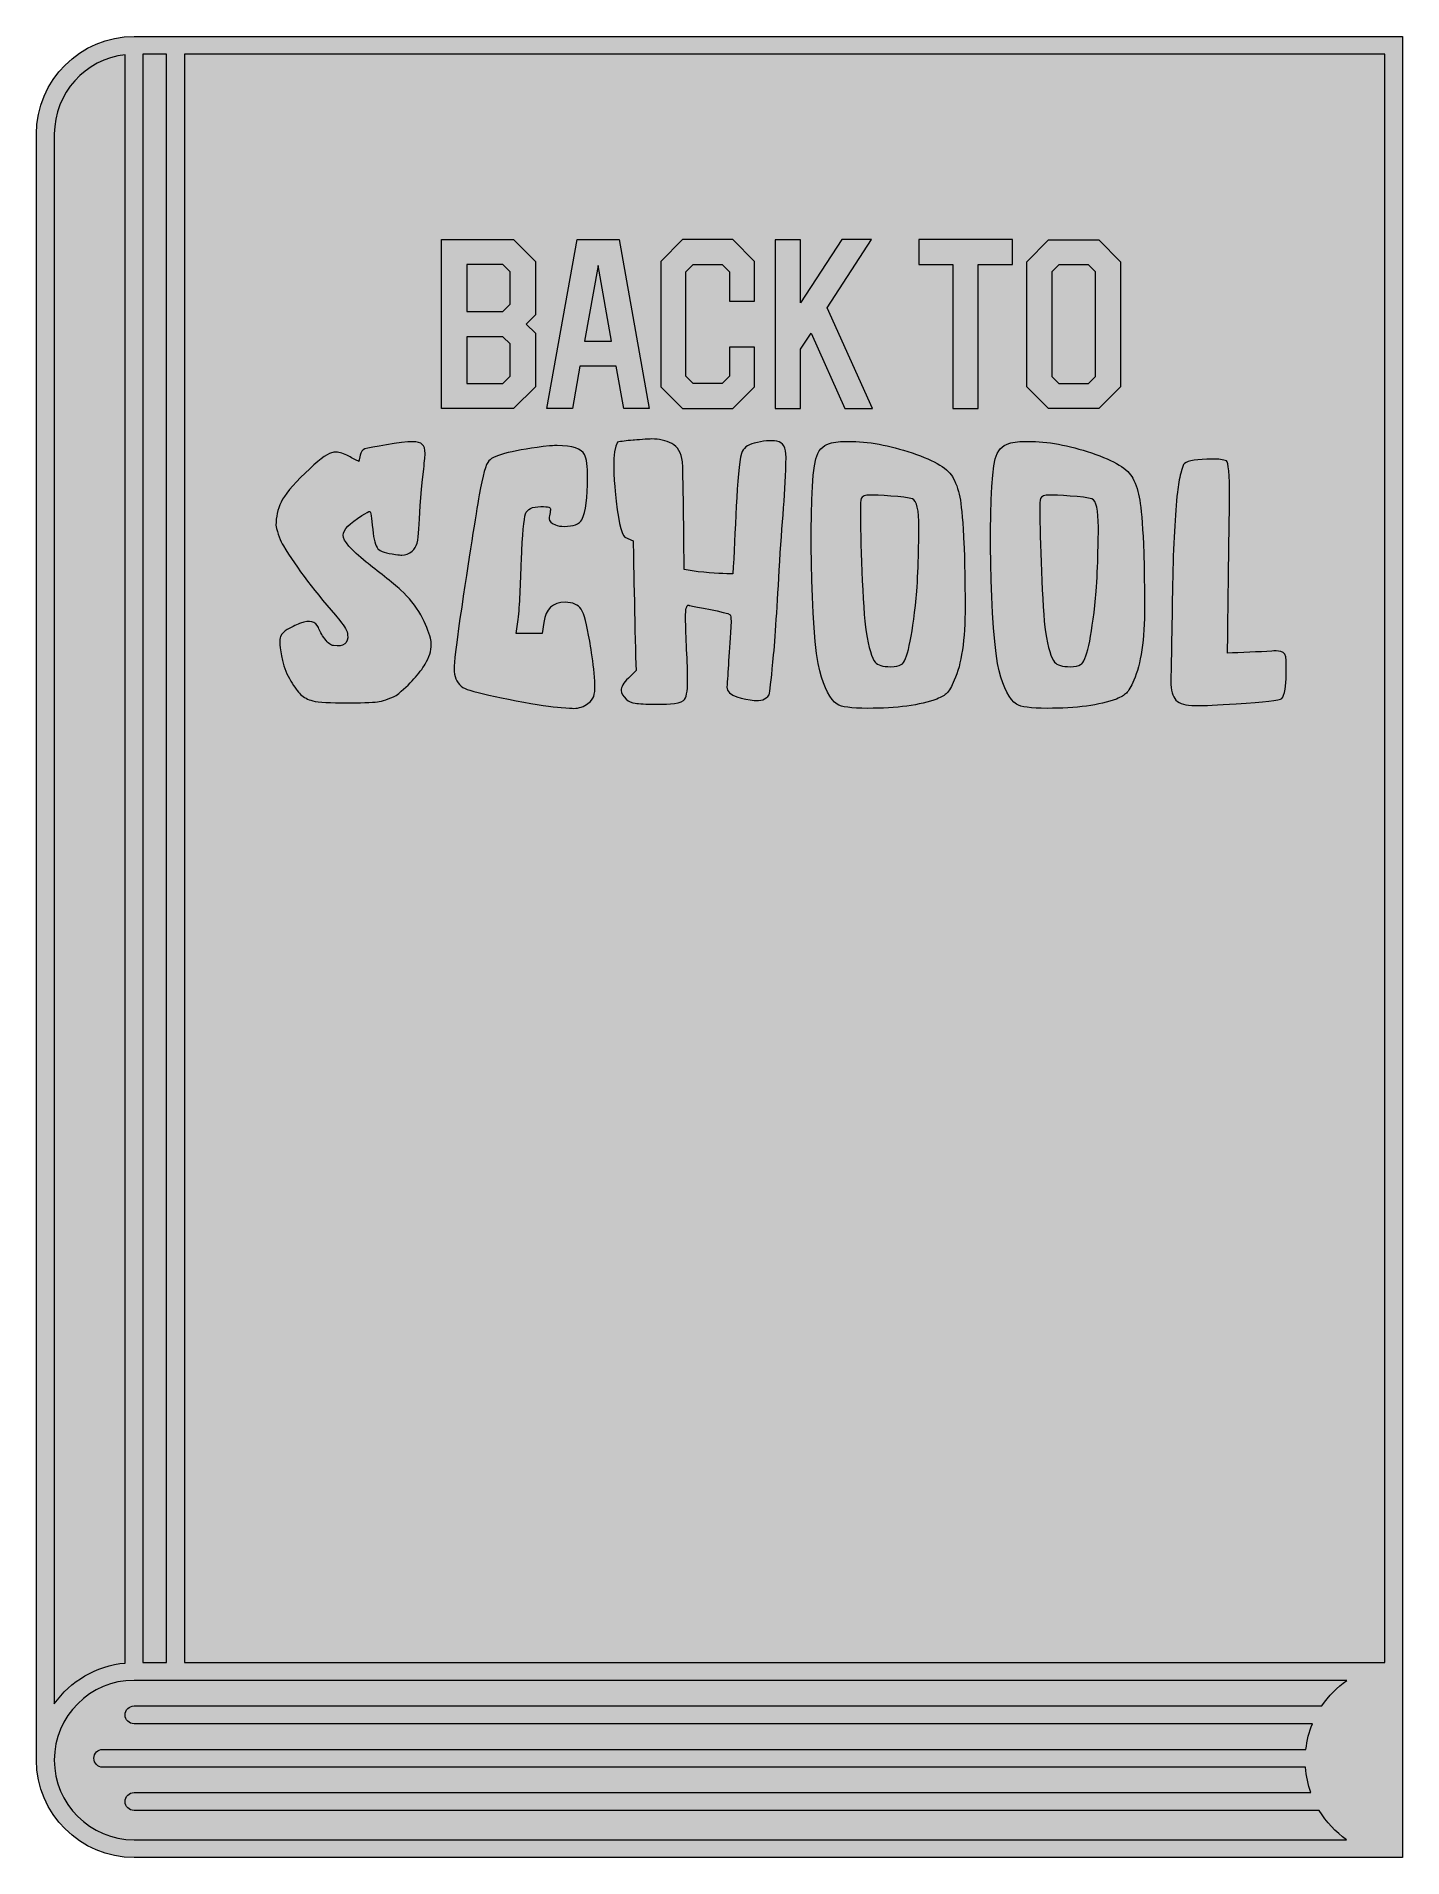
# Model space of a CAD drawing. Header units: inches. Extents: x 1.03 to 2.94, y -3.18 to -0.63.
import ezdxf

# ---------------------------------------------------------------- set-up
doc = ezdxf.new("R2010")
doc.units = ezdxf.units.IN
doc.header["$MEASUREMENT"] = 0
doc.layers.add('Book', color=7, linetype='Continuous', lineweight=0)

msp = doc.modelspace()

# ---------------------------------------------------------------- hatches: boundary and pattern name
at = {"layer": 'Book', "true_color": 0xf8e0c5, "transparency": 33554687}
h = msp.add_hatch(color=254, dxfattribs=at)
h.dxf.hatch_style = 2
edge = h.paths.add_edge_path()
edge.add_spline(control_points=[(1.166, -0.6337), (1.0907, -0.6337), (1.0294, -0.695), (1.0294, -0.7703), (1.0294, -0.7703), (1.0294, -3.0473), (1.0294, -3.0473), (1.0294, -3.1226), (1.0907, -3.1839), (1.166, -3.1839), (1.166, -3.1839), (2.9416, -3.1839), (2.9416, -3.1839), (2.9416, -3.1839), (2.9416, -0.6337), (2.9416, -0.6337), (2.9416, -0.6337), (1.166, -0.6337), (1.166, -0.6337)], knot_values=[0, 0, 0, 0, 1, 1, 1, 2, 2, 2, 3, 3, 3, 4, 4, 4, 5, 5, 5, 6, 6, 6, 6], degree=3, periodic=0)
at = {"layer": 'Book', "true_color": 0x333333, "transparency": 33554687}
h = msp.add_hatch(color=250, dxfattribs=at)
h.dxf.hatch_style = 2
edge = h.paths.add_edge_path()
edge.add_spline(control_points=[(1.6926, -1.0088), (1.6926, -1.0088), (1.6824, -1.019), (1.6824, -1.019), (1.6824, -1.019), (1.6316, -1.019), (1.6316, -1.019), (1.6316, -1.019), (1.6316, -0.9532), (1.6316, -0.9532), (1.6316, -0.9532), (1.6824, -0.9532), (1.6824, -0.9532), (1.6824, -0.9532), (1.6926, -0.9634), (1.6926, -0.9634), (1.6926, -0.9634), (1.6926, -1.0088), (1.6926, -1.0088)], knot_values=[0, 0, 0, 0, 1, 1, 1, 2, 2, 2, 3, 3, 3, 4, 4, 4, 5, 5, 5, 6, 6, 6, 6], degree=3, periodic=0)
edge = h.paths.add_edge_path()
edge.add_spline(control_points=[(1.6926, -1.1095), (1.6926, -1.1095), (1.6824, -1.1197), (1.6824, -1.1197), (1.6824, -1.1197), (1.6316, -1.1197), (1.6316, -1.1197), (1.6316, -1.1197), (1.6316, -1.0542), (1.6316, -1.0542), (1.6316, -1.0542), (1.6824, -1.0542), (1.6824, -1.0542), (1.6824, -1.0542), (1.6926, -1.0641), (1.6926, -1.0641), (1.6926, -1.0641), (1.6926, -1.1095), (1.6926, -1.1095)], knot_values=[0, 0, 0, 0, 1, 1, 1, 2, 2, 2, 3, 3, 3, 4, 4, 4, 5, 5, 5, 6, 6, 6, 6], degree=3, periodic=0)
edge = h.paths.add_edge_path()
edge.add_spline(control_points=[(1.7278, -1.1242), (1.7278, -1.1242), (1.7278, -1.0494), (1.7278, -1.0494), (1.7278, -1.0494), (1.7147, -1.0366), (1.7147, -1.0366), (1.7147, -1.0366), (1.7278, -1.0235), (1.7278, -1.0235), (1.7278, -1.0235), (1.7278, -0.9487), (1.7278, -0.9487), (1.7278, -0.9487), (1.6971, -0.9182), (1.6971, -0.9182), (1.6971, -0.9182), (1.5964, -0.9182), (1.5964, -0.9182), (1.5964, -0.9182), (1.5964, -1.1549), (1.5964, -1.1549), (1.5964, -1.1549), (1.6971, -1.1549), (1.6971, -1.1549), (1.6971, -1.1549), (1.7278, -1.1242), (1.7278, -1.1242)], knot_values=[0, 0, 0, 0, 1, 1, 1, 2, 2, 2, 3, 3, 3, 4, 4, 4, 5, 5, 5, 6, 6, 6, 7, 7, 7, 8, 8, 8, 9, 9, 9, 9], degree=3, periodic=0)
edge = h.paths.add_edge_path()
edge.add_spline(control_points=[(2.3123, -0.9532), (2.3123, -0.9532), (2.2644, -0.9532), (2.2644, -0.9532), (2.2644, -0.9532), (2.2644, -0.9181), (2.2644, -0.9181), (2.2644, -0.9181), (2.3957, -0.9181), (2.3957, -0.9181), (2.3957, -0.9181), (2.3957, -0.9532), (2.3957, -0.9532), (2.3957, -0.9532), (2.3475, -0.9532), (2.3475, -0.9532), (2.3475, -0.9532), (2.3475, -1.1549), (2.3475, -1.1549), (2.3475, -1.1549), (2.3123, -1.1549), (2.3123, -1.1549), (2.3123, -1.1549), (2.3123, -0.9532), (2.3123, -0.9532)], knot_values=[0, 0, 0, 0, 1, 1, 1, 2, 2, 2, 3, 3, 3, 4, 4, 4, 5, 5, 5, 6, 6, 6, 7, 7, 7, 8, 8, 8, 8], degree=3, periodic=0)
edge = h.paths.add_edge_path()
edge.add_spline(control_points=[(2.4507, -0.9634), (2.4507, -0.9634), (2.4606, -0.9535), (2.4606, -0.9535), (2.4606, -0.9535), (2.5018, -0.9535), (2.5018, -0.9535), (2.5018, -0.9535), (2.5117, -0.9634), (2.5117, -0.9634), (2.5117, -0.9634), (2.5117, -1.1098), (2.5117, -1.1098), (2.5117, -1.1098), (2.5018, -1.1197), (2.5018, -1.1197), (2.5018, -1.1197), (2.4606, -1.1197), (2.4606, -1.1197), (2.4606, -1.1197), (2.4507, -1.1098), (2.4507, -1.1098), (2.4507, -1.1098), (2.4507, -0.9634), (2.4507, -0.9634)], knot_values=[0, 0, 0, 0, 1, 1, 1, 2, 2, 2, 3, 3, 3, 4, 4, 4, 5, 5, 5, 6, 6, 6, 7, 7, 7, 8, 8, 8, 8], degree=3, periodic=0)
edge = h.paths.add_edge_path()
edge.add_spline(control_points=[(2.5162, -1.1549), (2.5162, -1.1549), (2.5469, -1.1242), (2.5469, -1.1242), (2.5469, -1.1242), (2.5469, -0.9491), (2.5469, -0.9491), (2.5469, -0.9491), (2.5162, -0.9184), (2.5162, -0.9184), (2.5162, -0.9184), (2.4462, -0.9184), (2.4462, -0.9184), (2.4462, -0.9184), (2.4155, -0.9491), (2.4155, -0.9491), (2.4155, -0.9491), (2.4155, -1.1242), (2.4155, -1.1242), (2.4155, -1.1242), (2.4462, -1.1549), (2.4462, -1.1549), (2.4462, -1.1549), (2.5162, -1.1549), (2.5162, -1.1549)], knot_values=[0, 0, 0, 0, 1, 1, 1, 2, 2, 2, 3, 3, 3, 4, 4, 4, 5, 5, 5, 6, 6, 6, 7, 7, 7, 8, 8, 8, 8], degree=3, periodic=0)
edge = h.paths.add_edge_path()
edge.add_spline(control_points=[(2.1836, -1.2808), (2.1849, -1.2775), (2.1892, -1.2759), (2.1967, -1.2759), (2.2032, -1.2759), (2.2471, -1.278), (2.2554, -1.2813), (2.2616, -1.2835), (2.2646, -1.2968), (2.2646, -1.3211), (2.2646, -1.3398), (2.2633, -1.3979), (2.2607, -1.4202), (2.2549, -1.4775), (2.248, -1.5086), (2.2399, -1.5134), (2.2366, -1.5154), (2.2318, -1.5163), (2.2253, -1.5163), (2.214, -1.5163), (2.2067, -1.5142), (2.2035, -1.51), (2.1986, -1.5045), (2.1943, -1.4903), (2.1906, -1.4673), (2.1858, -1.4376), (2.1826, -1.3279), (2.1826, -1.2997), (2.1826, -1.289), (2.1829, -1.2827), (2.1836, -1.2808)], knot_values=[0, 0, 0, 0, 1, 1, 1, 2, 2, 2, 3, 3, 3, 4, 4, 4, 5, 5, 5, 6, 6, 6, 7, 7, 7, 8, 8, 8, 9, 9, 9, 10, 10, 10, 10], degree=3, periodic=0)
edge = h.paths.add_edge_path()
edge.add_spline(control_points=[(2.1394, -1.2036), (2.1297, -1.2065), (2.1233, -1.2138), (2.1202, -1.2254), (2.1094, -1.2664), (2.1129, -1.4755), (2.1258, -1.5222), (2.1323, -1.5464), (2.1404, -1.562), (2.1501, -1.5688), (2.1559, -1.5726), (2.1701, -1.5746), (2.1928, -1.5746), (2.2339, -1.5746), (2.2662, -1.5702), (2.2899, -1.5615), (2.2963, -1.5589), (2.301, -1.5561), (2.3039, -1.5532), (2.3069, -1.5503), (2.3103, -1.5443), (2.3141, -1.5353), (2.3242, -1.5129), (2.3292, -1.4785), (2.3292, -1.4319), (2.3292, -1.4173), (2.3287, -1.3633), (2.3277, -1.3449), (2.3261, -1.3148), (2.3244, -1.2941), (2.3226, -1.283), (2.3209, -1.2718), (2.3175, -1.2615), (2.3127, -1.2521), (2.3065, -1.2395), (2.2874, -1.2278), (2.2552, -1.217), (2.223, -1.2061), (2.1933, -1.2007), (2.1661, -1.2007), (2.1554, -1.2007), (2.1465, -1.2017), (2.1394, -1.2036)], knot_values=[0, 0, 0, 0, 1, 1, 1, 2, 2, 2, 3, 3, 3, 4, 4, 4, 5, 5, 5, 6, 6, 6, 7, 7, 7, 8, 8, 8, 9, 9, 9, 10, 10, 10, 11, 11, 11, 12, 12, 12, 13, 13, 13, 14, 14, 14, 14], degree=3, periodic=0)
edge = h.paths.add_edge_path()
edge.add_spline(control_points=[(1.8645, -1.1991), (1.8687, -1.1988), (1.8863, -1.1974), (1.8905, -1.1974), (1.9008, -1.1974), (1.9102, -1.1995), (1.9186, -1.2038), (1.927, -1.2082), (1.932, -1.2166), (1.9337, -1.2293), (1.9349, -1.2713), (1.9354, -1.2965), (1.9359, -1.3802), (1.9359, -1.3802), (1.9555, -1.3833), (1.9555, -1.3833), (1.978, -1.3853), (1.9942, -1.3863), (2.0042, -1.3863), (2.0076, -1.3354), (2.0096, -1.2401), (2.0162, -1.2178), (2.0184, -1.2103), (2.0244, -1.2055), (2.0341, -1.2032), (2.0464, -1.2001), (2.0569, -1.1992), (2.0657, -1.2004), (2.0744, -1.2017), (2.0787, -1.2093), (2.0786, -1.2233), (2.0783, -1.269), (2.0729, -1.3137), (2.0691, -1.3809), (2.0658, -1.4409), (2.0628, -1.484), (2.0603, -1.5101), (2.0577, -1.5362), (2.056, -1.5513), (2.055, -1.5555), (2.0502, -1.5628), (2.0426, -1.5645), (2.0341, -1.5634), (2.0209, -1.5618), (1.9946, -1.5579), (1.9958, -1.5447), (1.9971, -1.5265), (1.9991, -1.4959), (2.0016, -1.4527), (2.0016, -1.4472), (2.0013, -1.4441), (2.0006, -1.4435), (1.9958, -1.4398), (1.9498, -1.4323), (1.9439, -1.4304), (1.9439, -1.4304), (1.9429, -1.4304), (1.9429, -1.4304), (1.9426, -1.4302), (1.9422, -1.43), (1.9419, -1.4299), (1.9393, -1.4299), (1.938, -1.4357), (1.938, -1.4473), (1.938, -1.4732), (1.9409, -1.5117), (1.9409, -1.5367), (1.9409, -1.5512), (1.939, -1.5602), (1.9351, -1.5636), (1.9281, -1.5697), (1.9062, -1.5687), (1.8963, -1.5687), (1.8824, -1.5687), (1.8728, -1.5683), (1.8676, -1.5675), (1.8625, -1.5667), (1.8583, -1.5648), (1.855, -1.5619), (1.8502, -1.5574), (1.8477, -1.5533), (1.8477, -1.5498), (1.8477, -1.5449), (1.8511, -1.5391), (1.8579, -1.5323), (1.8579, -1.5323), (1.8686, -1.5216), (1.8686, -1.5216), (1.8672, -1.4767), (1.8652, -1.3706), (1.8647, -1.3401), (1.8647, -1.3401), (1.8531, -1.3347), (1.8531, -1.3347), (1.8477, -1.3308), (1.8431, -1.3094), (1.8395, -1.2706), (1.8382, -1.2568), (1.8342, -1.2124), (1.8428, -1.202), (1.8476, -1.2008), (1.8549, -1.1999), (1.8645, -1.1991)], knot_values=[0, 0, 0, 0, 1, 1, 1, 2, 2, 2, 3, 3, 3, 4, 4, 4, 5, 5, 5, 6, 6, 6, 7, 7, 7, 8, 8, 8, 9, 9, 9, 10, 10, 10, 11, 11, 11, 12, 12, 12, 13, 13, 13, 14, 14, 14, 15, 15, 15, 16, 16, 16, 17, 17, 17, 18, 18, 18, 19, 19, 19, 20, 20, 20, 21, 21, 21, 22, 22, 22, 23, 23, 23, 24, 24, 24, 25, 25, 25, 26, 26, 26, 27, 27, 27, 28, 28, 28, 29, 29, 29, 30, 30, 30, 31, 31, 31, 32, 32, 32, 33, 33, 33, 34, 34, 34, 34], degree=3, periodic=0)
edge = h.paths.add_edge_path()
edge.add_spline(control_points=[(2.0987, -1.1549), (2.0987, -1.1549), (2.0635, -1.1549), (2.0635, -1.1549), (2.0635, -1.1549), (2.0635, -0.9184), (2.0635, -0.9184), (2.0635, -0.9184), (2.0987, -0.9184), (2.0987, -0.9184), (2.0987, -0.9184), (2.0987, -1.0066), (2.0987, -1.0066), (2.0987, -1.0066), (2.1565, -0.9181), (2.1565, -0.9181), (2.1565, -0.9181), (2.1984, -0.9181), (2.1984, -0.9181), (2.1984, -0.9181), (2.1361, -1.0139), (2.1361, -1.0139), (2.1361, -1.0139), (2.1994, -1.1549), (2.1994, -1.1549), (2.1994, -1.1549), (2.161, -1.1549), (2.161, -1.1549), (2.161, -1.1549), (2.1137, -1.0491), (2.1137, -1.0491), (2.1137, -1.0491), (2.0987, -1.0715), (2.0987, -1.0715), (2.0987, -1.0715), (2.0987, -1.1549), (2.0987, -1.1549)], knot_values=[0, 0, 0, 0, 1, 1, 1, 2, 2, 2, 3, 3, 3, 4, 4, 4, 5, 5, 5, 6, 6, 6, 7, 7, 7, 8, 8, 8, 9, 9, 9, 10, 10, 10, 11, 11, 11, 12, 12, 12, 12], degree=3, periodic=0)
edge = h.paths.add_edge_path()
edge.add_spline(control_points=[(1.9338, -1.1549), (1.9338, -1.1549), (1.9032, -1.1242), (1.9032, -1.1242), (1.9032, -1.1242), (1.9032, -0.9487), (1.9032, -0.9487), (1.9032, -0.9487), (1.9338, -0.9181), (1.9338, -0.9181), (1.9338, -0.9181), (2.0041, -0.9181), (2.0041, -0.9181), (2.0041, -0.9181), (2.0345, -0.9487), (2.0345, -0.9487), (2.0345, -0.9487), (2.0345, -1.0044), (2.0345, -1.0044), (2.0345, -1.0044), (1.9993, -1.0044), (1.9993, -1.0044), (1.9993, -1.0044), (1.9993, -0.9634), (1.9993, -0.9634), (1.9993, -0.9634), (1.9894, -0.9532), (1.9894, -0.9532), (1.9894, -0.9532), (1.9485, -0.9532), (1.9485, -0.9532), (1.9485, -0.9532), (1.9383, -0.9634), (1.9383, -0.9634), (1.9383, -0.9634), (1.9383, -1.1095), (1.9383, -1.1095), (1.9383, -1.1095), (1.9485, -1.1197), (1.9485, -1.1197), (1.9485, -1.1197), (1.9894, -1.1197), (1.9894, -1.1197), (1.9894, -1.1197), (1.9993, -1.1095), (1.9993, -1.1095), (1.9993, -1.1095), (1.9993, -1.0686), (1.9993, -1.0686), (1.9993, -1.0686), (2.0345, -1.0686), (2.0345, -1.0686), (2.0345, -1.0686), (2.0345, -1.1242), (2.0345, -1.1242), (2.0345, -1.1242), (2.0041, -1.1549), (2.0041, -1.1549), (2.0041, -1.1549), (1.9338, -1.1549), (1.9338, -1.1549)], knot_values=[0, 0, 0, 0, 1, 1, 1, 2, 2, 2, 3, 3, 3, 4, 4, 4, 5, 5, 5, 6, 6, 6, 7, 7, 7, 8, 8, 8, 9, 9, 9, 10, 10, 10, 11, 11, 11, 12, 12, 12, 13, 13, 13, 14, 14, 14, 15, 15, 15, 16, 16, 16, 17, 17, 17, 18, 18, 18, 19, 19, 19, 20, 20, 20, 20], degree=3, periodic=0)
edge = h.paths.add_edge_path()
edge.add_spline(control_points=[(2.5158, -1.3211), (2.5158, -1.3398), (2.5145, -1.3979), (2.5119, -1.4202), (2.5061, -1.4775), (2.4991, -1.5086), (2.491, -1.5134), (2.4878, -1.5154), (2.483, -1.5163), (2.4765, -1.5163), (2.4652, -1.5163), (2.4579, -1.5142), (2.4546, -1.51), (2.4498, -1.5045), (2.4455, -1.4903), (2.4418, -1.4673), (2.437, -1.4376), (2.4338, -1.3279), (2.4338, -1.2997), (2.4338, -1.289), (2.4341, -1.2827), (2.4347, -1.2808), (2.436, -1.2775), (2.4404, -1.2759), (2.4478, -1.2759), (2.4544, -1.2759), (2.4982, -1.278), (2.5066, -1.2813), (2.5127, -1.2835), (2.5158, -1.2968), (2.5158, -1.3211)], knot_values=[0, 0, 0, 0, 1, 1, 1, 2, 2, 2, 3, 3, 3, 4, 4, 4, 5, 5, 5, 6, 6, 6, 7, 7, 7, 8, 8, 8, 9, 9, 9, 10, 10, 10, 10], degree=3, periodic=0)
edge = h.paths.add_edge_path()
edge.add_spline(control_points=[(2.4173, -1.2007), (2.4066, -1.2007), (2.3977, -1.2017), (2.3906, -1.2036), (2.3809, -1.2065), (2.3745, -1.2138), (2.3714, -1.2254), (2.3606, -1.2664), (2.364, -1.4755), (2.377, -1.5222), (2.3834, -1.5464), (2.3915, -1.562), (2.4012, -1.5688), (2.4071, -1.5726), (2.4213, -1.5746), (2.444, -1.5746), (2.4851, -1.5746), (2.5174, -1.5702), (2.541, -1.5615), (2.5475, -1.5589), (2.5522, -1.5561), (2.5551, -1.5532), (2.558, -1.5503), (2.5614, -1.5443), (2.5653, -1.5353), (2.5753, -1.5129), (2.5804, -1.4785), (2.5804, -1.4319), (2.5804, -1.4173), (2.5799, -1.3633), (2.5789, -1.3449), (2.5773, -1.3148), (2.5756, -1.2941), (2.5738, -1.283), (2.572, -1.2718), (2.5687, -1.2615), (2.5639, -1.2521), (2.5577, -1.2395), (2.5385, -1.2278), (2.5063, -1.217), (2.4741, -1.2061), (2.4444, -1.2007), (2.4173, -1.2007)], knot_values=[0, 0, 0, 0, 1, 1, 1, 2, 2, 2, 3, 3, 3, 4, 4, 4, 5, 5, 5, 6, 6, 6, 7, 7, 7, 8, 8, 8, 9, 9, 9, 10, 10, 10, 11, 11, 11, 12, 12, 12, 13, 13, 13, 14, 14, 14, 14], degree=3, periodic=0)
edge = h.paths.add_edge_path()
edge.add_spline(control_points=[(1.8038, -1.4804), (1.8064, -1.4961), (1.8146, -1.5431), (1.8094, -1.5581), (1.8082, -1.5613), (1.8056, -1.5646), (1.8013, -1.5678), (1.7955, -1.5723), (1.7889, -1.5746), (1.7814, -1.5746), (1.7795, -1.5746), (1.7737, -1.5743), (1.764, -1.5736), (1.751, -1.5726), (1.73, -1.5694), (1.7009, -1.5639), (1.6717, -1.5584), (1.6501, -1.5536), (1.6358, -1.5493), (1.6264, -1.5468), (1.6198, -1.5415), (1.6164, -1.5333), (1.6147, -1.5292), (1.614, -1.5244), (1.614, -1.5193), (1.614, -1.5108), (1.6167, -1.4874), (1.6222, -1.4489), (1.6352, -1.3612), (1.6442, -1.3035), (1.6492, -1.2758), (1.6542, -1.2482), (1.6586, -1.2322), (1.6625, -1.228), (1.6706, -1.2196), (1.6989, -1.2126), (1.7475, -1.2071), (1.7497, -1.2068), (1.7533, -1.2067), (1.7581, -1.2067), (1.7795, -1.2067), (1.7923, -1.2109), (1.7965, -1.2193), (1.7994, -1.2248), (1.8009, -1.2356), (1.8009, -1.2518), (1.8009, -1.2793), (1.7984, -1.299), (1.7926, -1.3105), (1.7895, -1.3167), (1.7811, -1.3198), (1.7679, -1.3198), (1.7633, -1.3198), (1.7593, -1.3191), (1.7557, -1.3178), (1.7499, -1.3155), (1.747, -1.3126), (1.747, -1.3091), (1.747, -1.3081), (1.7473, -1.306), (1.748, -1.3028), (1.7486, -1.2989), (1.7489, -1.2968), (1.7489, -1.2965), (1.7489, -1.2945), (1.7481, -1.2933), (1.7465, -1.2928), (1.7449, -1.2923), (1.7412, -1.2921), (1.7353, -1.2921), (1.7234, -1.2921), (1.7162, -1.2955), (1.714, -1.3023), (1.7117, -1.3091), (1.7098, -1.3306), (1.7082, -1.3668), (1.7072, -1.4021), (1.7057, -1.4299), (1.7038, -1.4503), (1.7038, -1.4503), (1.7009, -1.4697), (1.7009, -1.4697), (1.7009, -1.4697), (1.7373, -1.4697), (1.7373, -1.4697), (1.7373, -1.4697), (1.7397, -1.4542), (1.7397, -1.4542), (1.7423, -1.4354), (1.7522, -1.4261), (1.7693, -1.4261), (1.7803, -1.4261), (1.7878, -1.4293), (1.7919, -1.4358), (1.7959, -1.4422), (1.7999, -1.4571), (1.8038, -1.4804)], knot_values=[0, 0, 0, 0, 1, 1, 1, 2, 2, 2, 3, 3, 3, 4, 4, 4, 5, 5, 5, 6, 6, 6, 7, 7, 7, 8, 8, 8, 9, 9, 9, 10, 10, 10, 11, 11, 11, 12, 12, 12, 13, 13, 13, 14, 14, 14, 15, 15, 15, 16, 16, 16, 17, 17, 17, 18, 18, 18, 19, 19, 19, 20, 20, 20, 21, 21, 21, 22, 22, 22, 23, 23, 23, 24, 24, 24, 25, 25, 25, 26, 26, 26, 27, 27, 27, 28, 28, 28, 29, 29, 29, 30, 30, 30, 31, 31, 31, 32, 32, 32, 32], degree=3, periodic=0)
edge = h.paths.add_edge_path()
edge.add_spline(control_points=[(1.8156, -0.9545), (1.8156, -0.9545), (1.8345, -1.0603), (1.8345, -1.0603), (1.8345, -1.0603), (1.7965, -1.0603), (1.7965, -1.0603), (1.7965, -1.0603), (1.8156, -0.9545), (1.8156, -0.9545)], knot_values=[0, 0, 0, 0, 1, 1, 1, 2, 2, 2, 3, 3, 3, 3], degree=3, periodic=0)
edge = h.paths.add_edge_path()
edge.add_spline(control_points=[(1.7901, -1.0954), (1.7901, -1.0954), (1.8409, -1.0954), (1.8409, -1.0954), (1.8409, -1.0954), (1.8514, -1.1549), (1.8514, -1.1549), (1.8514, -1.1549), (1.8872, -1.1549), (1.8872, -1.1549), (1.8872, -1.1549), (1.845, -0.9181), (1.845, -0.9181), (1.845, -0.9181), (1.7862, -0.9181), (1.7862, -0.9181), (1.7862, -0.9181), (1.7437, -1.1549), (1.7437, -1.1549), (1.7437, -1.1549), (1.7795, -1.1549), (1.7795, -1.1549), (1.7795, -1.1549), (1.7901, -1.0954), (1.7901, -1.0954)], knot_values=[0, 0, 0, 0, 1, 1, 1, 2, 2, 2, 3, 3, 3, 4, 4, 4, 5, 5, 5, 6, 6, 6, 7, 7, 7, 8, 8, 8, 8], degree=3, periodic=0)
edge = h.paths.add_edge_path()
edge.add_spline(control_points=[(2.6242, -1.5629), (2.6196, -1.5581), (2.6173, -1.5493), (2.6173, -1.5365), (2.6173, -1.5352), (2.6186, -1.4562), (2.6197, -1.4006), (2.6207, -1.3451), (2.623, -1.3022), (2.6264, -1.272), (2.6275, -1.262), (2.629, -1.253), (2.631, -1.2452), (2.633, -1.2373), (2.6347, -1.2329), (2.6363, -1.2318), (2.6415, -1.2276), (2.6544, -1.2255), (2.6751, -1.2255), (2.6842, -1.2255), (2.6908, -1.2263), (2.695, -1.2279), (2.6979, -1.2296), (2.6994, -1.2469), (2.6994, -1.2799), (2.6994, -1.2864), (2.697, -1.4638), (2.6965, -1.4973), (2.7137, -1.4967), (2.7415, -1.4955), (2.7584, -1.4944), (2.7623, -1.4939), (2.7666, -1.4941), (2.7714, -1.495), (2.7763, -1.4959), (2.7787, -1.5001), (2.7787, -1.5076), (2.7787, -1.5205), (2.779, -1.5361), (2.7771, -1.5479), (2.776, -1.5545), (2.7745, -1.5588), (2.7724, -1.5609), (2.7698, -1.5635), (2.7485, -1.5659), (2.7086, -1.5682), (2.6573, -1.5708), (2.635, -1.5741), (2.6242, -1.5629)], knot_values=[0, 0, 0, 0, 1, 1, 1, 2, 2, 2, 3, 3, 3, 4, 4, 4, 5, 5, 5, 6, 6, 6, 7, 7, 7, 8, 8, 8, 9, 9, 9, 10, 10, 10, 11, 11, 11, 12, 12, 12, 13, 13, 13, 14, 14, 14, 15, 15, 15, 16, 16, 16, 16], degree=3, periodic=0)
edge = h.paths.add_edge_path()
edge.add_spline(control_points=[(1.375, -1.347), (1.3706, -1.34), (1.3672, -1.3304), (1.3646, -1.3182), (1.3646, -1.3069), (1.3671, -1.2961), (1.3719, -1.2857), (1.3765, -1.276), (1.3876, -1.2625), (1.4054, -1.2452), (1.4232, -1.2279), (1.4355, -1.2184), (1.4423, -1.2168), (1.4449, -1.2161), (1.447, -1.2158), (1.4486, -1.2158), (1.4538, -1.2158), (1.4597, -1.2179), (1.4666, -1.2216), (1.4712, -1.2242), (1.4771, -1.2271), (1.4807, -1.2289), (1.4807, -1.2289), (1.4826, -1.2202), (1.4826, -1.2202), (1.4836, -1.2157), (1.4857, -1.2127), (1.4891, -1.2114), (1.4948, -1.2093), (1.5423, -1.2012), (1.5559, -1.2012), (1.5624, -1.2012), (1.5669, -1.2025), (1.5695, -1.2049), (1.5721, -1.2073), (1.5734, -1.2116), (1.5734, -1.2178), (1.5734, -1.22), (1.5727, -1.2273), (1.5714, -1.2396), (1.5613, -1.322), (1.5689, -1.3424), (1.5554, -1.3546), (1.5509, -1.3582), (1.546, -1.36), (1.5408, -1.36), (1.5395, -1.36), (1.5366, -1.3596), (1.5321, -1.359), (1.5188, -1.3574), (1.5106, -1.3547), (1.5073, -1.351), (1.5041, -1.3473), (1.5014, -1.3383), (1.5001, -1.3241), (1.4985, -1.3073), (1.4975, -1.2988), (1.4962, -1.2988), (1.4949, -1.2988), (1.4912, -1.3008), (1.485, -1.3046), (1.4675, -1.3153), (1.4588, -1.3245), (1.4588, -1.3323), (1.4588, -1.3401), (1.4695, -1.3525), (1.4908, -1.3697), (1.5059, -1.3814), (1.5283, -1.399), (1.5392, -1.4089), (1.5509, -1.4194), (1.5602, -1.431), (1.5672, -1.4437), (1.5741, -1.4565), (1.5787, -1.4674), (1.5809, -1.4764), (1.5816, -1.4793), (1.5819, -1.4824), (1.5819, -1.4854), (1.5819, -1.494), (1.5791, -1.503), (1.5735, -1.5126), (1.5659, -1.5257), (1.5524, -1.5404), (1.5331, -1.5568), (1.5224, -1.5616), (1.5136, -1.5645), (1.5066, -1.5655), (1.4938, -1.5673), (1.4307, -1.5682), (1.4161, -1.5641), (1.4093, -1.5623), (1.4037, -1.5592), (1.3992, -1.555), (1.3952, -1.5513), (1.3906, -1.5451), (1.3853, -1.5363), (1.3801, -1.5274), (1.3762, -1.5179), (1.3738, -1.5077), (1.3698, -1.4894), (1.3689, -1.4781), (1.3712, -1.4739), (1.3734, -1.4696), (1.3765, -1.4664), (1.3805, -1.4642), (1.3877, -1.4601), (1.3957, -1.4565), (1.3989, -1.4553), (1.4118, -1.4506), (1.4202, -1.4527), (1.424, -1.4616), (1.4256, -1.4662), (1.4286, -1.4715), (1.4331, -1.4774), (1.4375, -1.4834), (1.4415, -1.4864), (1.4451, -1.4867), (1.4594, -1.4888), (1.4661, -1.4837), (1.465, -1.4714), (1.4646, -1.4668), (1.4609, -1.4601), (1.4542, -1.4515), (1.42, -1.4127), (1.3936, -1.3779), (1.375, -1.347)], knot_values=[0, 0, 0, 0, 1, 1, 1, 2, 2, 2, 3, 3, 3, 4, 4, 4, 5, 5, 5, 6, 6, 6, 7, 7, 7, 8, 8, 8, 9, 9, 9, 10, 10, 10, 11, 11, 11, 12, 12, 12, 13, 13, 13, 14, 14, 14, 15, 15, 15, 16, 16, 16, 17, 17, 17, 18, 18, 18, 19, 19, 19, 20, 20, 20, 21, 21, 21, 22, 22, 22, 23, 23, 23, 24, 24, 24, 25, 25, 25, 26, 26, 26, 27, 27, 27, 28, 28, 28, 29, 29, 29, 30, 30, 30, 31, 31, 31, 32, 32, 32, 33, 33, 33, 34, 34, 34, 35, 35, 35, 36, 36, 36, 37, 37, 37, 38, 38, 38, 39, 39, 39, 40, 40, 40, 41, 41, 41, 42, 42, 42, 42], degree=3, periodic=0)
edge = h.paths.add_edge_path()
edge.add_spline(control_points=[(2.9166, -2.9107), (2.9166, -2.9107), (1.2366, -2.9107), (1.2366, -2.9107), (1.2366, -2.9107), (1.2366, -0.6587), (1.2366, -0.6587), (1.2366, -0.6587), (2.9166, -0.6587), (2.9166, -0.6587), (2.9166, -0.6587), (2.9166, -2.9107), (2.9166, -2.9107)], knot_values=[0, 0, 0, 0, 1, 1, 1, 2, 2, 2, 3, 3, 3, 4, 4, 4, 4], degree=3, periodic=0)
edge = h.paths.add_edge_path()
edge.add_spline(control_points=[(1.166, -2.9966), (1.166, -2.9966), (2.8153, -2.9966), (2.8153, -2.9966), (2.8108, -3.0079), (2.8077, -3.0198), (2.8063, -3.0323), (2.8063, -3.0323), (1.1222, -3.0323), (1.1222, -3.0323), (1.1153, -3.0323), (1.1097, -3.0379), (1.1097, -3.0448), (1.1097, -3.0517), (1.1153, -3.0573), (1.1222, -3.0573), (1.1222, -3.0573), (2.8059, -3.0573), (2.8059, -3.0573), (2.8068, -3.0697), (2.8093, -3.0816), (2.8133, -3.0929), (2.8133, -3.0929), (1.166, -3.0929), (1.166, -3.0929), (1.1591, -3.0929), (1.1535, -3.0985), (1.1535, -3.1054), (1.1535, -3.1123), (1.1591, -3.1179), (1.166, -3.1179), (1.166, -3.1179), (2.825, -3.1179), (2.825, -3.1179), (2.8348, -3.1341), (2.8478, -3.148), (2.8633, -3.1589), (2.8633, -3.1589), (1.166, -3.1589), (1.166, -3.1589), (1.1044, -3.1589), (1.0544, -3.1088), (1.0544, -3.0473), (1.0544, -2.9857), (1.1044, -2.9357), (1.166, -2.9357), (1.166, -2.9357), (2.8636, -2.9357), (2.8636, -2.9357), (2.8498, -2.9454), (2.838, -2.9576), (2.8286, -2.9716), (2.8286, -2.9716), (1.166, -2.9716), (1.166, -2.9716), (1.1591, -2.9716), (1.1535, -2.9772), (1.1535, -2.9841), (1.1535, -2.991), (1.1591, -2.9966), (1.166, -2.9966)], knot_values=[0, 0, 0, 0, 1, 1, 1, 2, 2, 2, 3, 3, 3, 4, 4, 4, 5, 5, 5, 6, 6, 6, 7, 7, 7, 8, 8, 8, 9, 9, 9, 10, 10, 10, 11, 11, 11, 12, 12, 12, 13, 13, 13, 14, 14, 14, 15, 15, 15, 16, 16, 16, 17, 17, 17, 18, 18, 18, 19, 19, 19, 20, 20, 20, 20], degree=3, periodic=0)
edge = h.paths.add_edge_path()
edge.add_spline(control_points=[(1.0544, -0.7703), (1.0544, -0.713), (1.0978, -0.6657), (1.1535, -0.6594), (1.1535, -0.6594), (1.1535, -2.9114), (1.1535, -2.9114), (1.1126, -2.9152), (1.0769, -2.9368), (1.0544, -2.9686), (1.0544, -2.9686), (1.0544, -0.7703), (1.0544, -0.7703)], knot_values=[0, 0, 0, 0, 1, 1, 1, 2, 2, 2, 3, 3, 3, 4, 4, 4, 4], degree=3, periodic=0)
edge = h.paths.add_edge_path()
edge.add_spline(control_points=[(1.1785, -0.6587), (1.1785, -0.6587), (1.2116, -0.6587), (1.2116, -0.6587), (1.2116, -0.6587), (1.2116, -2.9107), (1.2116, -2.9107), (1.2116, -2.9107), (1.1785, -2.9107), (1.1785, -2.9107), (1.1785, -2.9107), (1.1785, -0.6587), (1.1785, -0.6587)], knot_values=[0, 0, 0, 0, 1, 1, 1, 2, 2, 2, 3, 3, 3, 4, 4, 4, 4], degree=3, periodic=0)
edge = h.paths.add_edge_path()
edge.add_spline(control_points=[(1.166, -0.6337), (1.0907, -0.6337), (1.0294, -0.695), (1.0294, -0.7703), (1.0294, -0.7703), (1.0294, -3.0473), (1.0294, -3.0473), (1.0294, -3.1226), (1.0907, -3.1839), (1.166, -3.1839), (1.166, -3.1839), (2.9416, -3.1839), (2.9416, -3.1839), (2.9416, -3.1839), (2.9416, -0.6337), (2.9416, -0.6337), (2.9416, -0.6337), (1.166, -0.6337), (1.166, -0.6337)], knot_values=[0, 0, 0, 0, 1, 1, 1, 2, 2, 2, 3, 3, 3, 4, 4, 4, 5, 5, 5, 6, 6, 6, 6], degree=3, periodic=0)

# ---------------------------------------------------------------- linework, layer by layer
at = {"layer": 'Book'}
for points, knots in [([(1.166, -0.6337), (1.0907, -0.6337), (1.0294, -0.695), (1.0294, -0.7703), (1.0294, -0.7703), (1.0294, -3.0473), (1.0294, -3.0473), (1.0294, -3.1226), (1.0907, -3.1839), (1.166, -3.1839), (1.166, -3.1839), (2.9416, -3.1839), (2.9416, -3.1839), (2.9416, -3.1839), (2.9416, -0.6337), (2.9416, -0.6337), (2.9416, -0.6337), (1.166, -0.6337), (1.166, -0.6337)], [0, 0, 0, 0, 1, 1, 1, 2, 2, 2, 3, 3, 3, 4, 4, 4, 5, 5, 5, 6, 6, 6, 6]), ([(1.166, -0.6337), (1.0907, -0.6337), (1.0294, -0.695), (1.0294, -0.7703), (1.0294, -0.7703), (1.0294, -3.0473), (1.0294, -3.0473), (1.0294, -3.1226), (1.0907, -3.1839), (1.166, -3.1839), (1.166, -3.1839), (2.9416, -3.1839), (2.9416, -3.1839), (2.9416, -3.1839), (2.9416, -0.6337), (2.9416, -0.6337), (2.9416, -0.6337), (1.166, -0.6337), (1.166, -0.6337)], [0, 0, 0, 0, 1, 1, 1, 2, 2, 2, 3, 3, 3, 4, 4, 4, 5, 5, 5, 6, 6, 6, 6]), ([(1.0544, -0.7703), (1.0544, -0.713), (1.0978, -0.6657), (1.1535, -0.6594), (1.1535, -0.6594), (1.1535, -2.9114), (1.1535, -2.9114), (1.1126, -2.9152), (1.0769, -2.9368), (1.0544, -2.9686), (1.0544, -2.9686), (1.0544, -0.7703), (1.0544, -0.7703)], [0, 0, 0, 0, 1, 1, 1, 2, 2, 2, 3, 3, 3, 4, 4, 4, 4]), ([(1.1785, -0.6587), (1.1785, -0.6587), (1.2116, -0.6587), (1.2116, -0.6587), (1.2116, -0.6587), (1.2116, -2.9107), (1.2116, -2.9107), (1.2116, -2.9107), (1.1785, -2.9107), (1.1785, -2.9107), (1.1785, -2.9107), (1.1785, -0.6587), (1.1785, -0.6587)], [0, 0, 0, 0, 1, 1, 1, 2, 2, 2, 3, 3, 3, 4, 4, 4, 4]), ([(2.9166, -2.9107), (2.9166, -2.9107), (1.2366, -2.9107), (1.2366, -2.9107), (1.2366, -2.9107), (1.2366, -0.6587), (1.2366, -0.6587), (1.2366, -0.6587), (2.9166, -0.6587), (2.9166, -0.6587), (2.9166, -0.6587), (2.9166, -2.9107), (2.9166, -2.9107)], [0, 0, 0, 0, 1, 1, 1, 2, 2, 2, 3, 3, 3, 4, 4, 4, 4]), ([(1.7278, -1.1242), (1.7278, -1.1242), (1.7278, -1.0494), (1.7278, -1.0494), (1.7278, -1.0494), (1.7147, -1.0366), (1.7147, -1.0366), (1.7147, -1.0366), (1.7278, -1.0235), (1.7278, -1.0235), (1.7278, -1.0235), (1.7278, -0.9487), (1.7278, -0.9487), (1.7278, -0.9487), (1.6971, -0.9182), (1.6971, -0.9182), (1.6971, -0.9182), (1.5964, -0.9182), (1.5964, -0.9182), (1.5964, -0.9182), (1.5964, -1.1549), (1.5964, -1.1549), (1.5964, -1.1549), (1.6971, -1.1549), (1.6971, -1.1549), (1.6971, -1.1549), (1.7278, -1.1242), (1.7278, -1.1242)], [0, 0, 0, 0, 1, 1, 1, 2, 2, 2, 3, 3, 3, 4, 4, 4, 5, 5, 5, 6, 6, 6, 7, 7, 7, 8, 8, 8, 9, 9, 9, 9]), ([(1.7901, -1.0954), (1.7901, -1.0954), (1.8409, -1.0954), (1.8409, -1.0954), (1.8409, -1.0954), (1.8514, -1.1549), (1.8514, -1.1549), (1.8514, -1.1549), (1.8872, -1.1549), (1.8872, -1.1549), (1.8872, -1.1549), (1.845, -0.9181), (1.845, -0.9181), (1.845, -0.9181), (1.7862, -0.9181), (1.7862, -0.9181), (1.7862, -0.9181), (1.7437, -1.1549), (1.7437, -1.1549), (1.7437, -1.1549), (1.7795, -1.1549), (1.7795, -1.1549), (1.7795, -1.1549), (1.7901, -1.0954), (1.7901, -1.0954)], [0, 0, 0, 0, 1, 1, 1, 2, 2, 2, 3, 3, 3, 4, 4, 4, 5, 5, 5, 6, 6, 6, 7, 7, 7, 8, 8, 8, 8]), ([(1.9338, -1.1549), (1.9338, -1.1549), (1.9032, -1.1242), (1.9032, -1.1242), (1.9032, -1.1242), (1.9032, -0.9487), (1.9032, -0.9487), (1.9032, -0.9487), (1.9338, -0.9181), (1.9338, -0.9181), (1.9338, -0.9181), (2.0041, -0.9181), (2.0041, -0.9181), (2.0041, -0.9181), (2.0345, -0.9487), (2.0345, -0.9487), (2.0345, -0.9487), (2.0345, -1.0044), (2.0345, -1.0044), (2.0345, -1.0044), (1.9993, -1.0044), (1.9993, -1.0044), (1.9993, -1.0044), (1.9993, -0.9634), (1.9993, -0.9634), (1.9993, -0.9634), (1.9894, -0.9532), (1.9894, -0.9532), (1.9894, -0.9532), (1.9485, -0.9532), (1.9485, -0.9532), (1.9485, -0.9532), (1.9383, -0.9634), (1.9383, -0.9634), (1.9383, -0.9634), (1.9383, -1.1095), (1.9383, -1.1095), (1.9383, -1.1095), (1.9485, -1.1197), (1.9485, -1.1197), (1.9485, -1.1197), (1.9894, -1.1197), (1.9894, -1.1197), (1.9894, -1.1197), (1.9993, -1.1095), (1.9993, -1.1095), (1.9993, -1.1095), (1.9993, -1.0686), (1.9993, -1.0686), (1.9993, -1.0686), (2.0345, -1.0686), (2.0345, -1.0686), (2.0345, -1.0686), (2.0345, -1.1242), (2.0345, -1.1242), (2.0345, -1.1242), (2.0041, -1.1549), (2.0041, -1.1549), (2.0041, -1.1549), (1.9338, -1.1549), (1.9338, -1.1549)], [0, 0, 0, 0, 1, 1, 1, 2, 2, 2, 3, 3, 3, 4, 4, 4, 5, 5, 5, 6, 6, 6, 7, 7, 7, 8, 8, 8, 9, 9, 9, 10, 10, 10, 11, 11, 11, 12, 12, 12, 13, 13, 13, 14, 14, 14, 15, 15, 15, 16, 16, 16, 17, 17, 17, 18, 18, 18, 19, 19, 19, 20, 20, 20, 20]), ([(2.0987, -1.1549), (2.0987, -1.1549), (2.0635, -1.1549), (2.0635, -1.1549), (2.0635, -1.1549), (2.0635, -0.9184), (2.0635, -0.9184), (2.0635, -0.9184), (2.0987, -0.9184), (2.0987, -0.9184), (2.0987, -0.9184), (2.0987, -1.0066), (2.0987, -1.0066), (2.0987, -1.0066), (2.1565, -0.9181), (2.1565, -0.9181), (2.1565, -0.9181), (2.1984, -0.9181), (2.1984, -0.9181), (2.1984, -0.9181), (2.1361, -1.0139), (2.1361, -1.0139), (2.1361, -1.0139), (2.1994, -1.1549), (2.1994, -1.1549), (2.1994, -1.1549), (2.161, -1.1549), (2.161, -1.1549), (2.161, -1.1549), (2.1137, -1.0491), (2.1137, -1.0491), (2.1137, -1.0491), (2.0987, -1.0715), (2.0987, -1.0715), (2.0987, -1.0715), (2.0987, -1.1549), (2.0987, -1.1549)], [0, 0, 0, 0, 1, 1, 1, 2, 2, 2, 3, 3, 3, 4, 4, 4, 5, 5, 5, 6, 6, 6, 7, 7, 7, 8, 8, 8, 9, 9, 9, 10, 10, 10, 11, 11, 11, 12, 12, 12, 12]), ([(2.3123, -0.9532), (2.3123, -0.9532), (2.2644, -0.9532), (2.2644, -0.9532), (2.2644, -0.9532), (2.2644, -0.9181), (2.2644, -0.9181), (2.2644, -0.9181), (2.3957, -0.9181), (2.3957, -0.9181), (2.3957, -0.9181), (2.3957, -0.9532), (2.3957, -0.9532), (2.3957, -0.9532), (2.3475, -0.9532), (2.3475, -0.9532), (2.3475, -0.9532), (2.3475, -1.1549), (2.3475, -1.1549), (2.3475, -1.1549), (2.3123, -1.1549), (2.3123, -1.1549), (2.3123, -1.1549), (2.3123, -0.9532), (2.3123, -0.9532)], [0, 0, 0, 0, 1, 1, 1, 2, 2, 2, 3, 3, 3, 4, 4, 4, 5, 5, 5, 6, 6, 6, 7, 7, 7, 8, 8, 8, 8]), ([(2.5162, -1.1549), (2.5162, -1.1549), (2.5469, -1.1242), (2.5469, -1.1242), (2.5469, -1.1242), (2.5469, -0.9491), (2.5469, -0.9491), (2.5469, -0.9491), (2.5162, -0.9184), (2.5162, -0.9184), (2.5162, -0.9184), (2.4462, -0.9184), (2.4462, -0.9184), (2.4462, -0.9184), (2.4155, -0.9491), (2.4155, -0.9491), (2.4155, -0.9491), (2.4155, -1.1242), (2.4155, -1.1242), (2.4155, -1.1242), (2.4462, -1.1549), (2.4462, -1.1549), (2.4462, -1.1549), (2.5162, -1.1549), (2.5162, -1.1549)], [0, 0, 0, 0, 1, 1, 1, 2, 2, 2, 3, 3, 3, 4, 4, 4, 5, 5, 5, 6, 6, 6, 7, 7, 7, 8, 8, 8, 8]), ([(1.6926, -1.0088), (1.6926, -1.0088), (1.6824, -1.019), (1.6824, -1.019), (1.6824, -1.019), (1.6316, -1.019), (1.6316, -1.019), (1.6316, -1.019), (1.6316, -0.9532), (1.6316, -0.9532), (1.6316, -0.9532), (1.6824, -0.9532), (1.6824, -0.9532), (1.6824, -0.9532), (1.6926, -0.9634), (1.6926, -0.9634), (1.6926, -0.9634), (1.6926, -1.0088), (1.6926, -1.0088)], [0, 0, 0, 0, 1, 1, 1, 2, 2, 2, 3, 3, 3, 4, 4, 4, 5, 5, 5, 6, 6, 6, 6]), ([(1.8156, -0.9545), (1.8156, -0.9545), (1.8345, -1.0603), (1.8345, -1.0603), (1.8345, -1.0603), (1.7965, -1.0603), (1.7965, -1.0603), (1.7965, -1.0603), (1.8156, -0.9545), (1.8156, -0.9545)], [0, 0, 0, 0, 1, 1, 1, 2, 2, 2, 3, 3, 3, 3]), ([(2.4507, -0.9634), (2.4507, -0.9634), (2.4606, -0.9535), (2.4606, -0.9535), (2.4606, -0.9535), (2.5018, -0.9535), (2.5018, -0.9535), (2.5018, -0.9535), (2.5117, -0.9634), (2.5117, -0.9634), (2.5117, -0.9634), (2.5117, -1.1098), (2.5117, -1.1098), (2.5117, -1.1098), (2.5018, -1.1197), (2.5018, -1.1197), (2.5018, -1.1197), (2.4606, -1.1197), (2.4606, -1.1197), (2.4606, -1.1197), (2.4507, -1.1098), (2.4507, -1.1098), (2.4507, -1.1098), (2.4507, -0.9634), (2.4507, -0.9634)], [0, 0, 0, 0, 1, 1, 1, 2, 2, 2, 3, 3, 3, 4, 4, 4, 5, 5, 5, 6, 6, 6, 7, 7, 7, 8, 8, 8, 8]), ([(1.6926, -1.1095), (1.6926, -1.1095), (1.6824, -1.1197), (1.6824, -1.1197), (1.6824, -1.1197), (1.6316, -1.1197), (1.6316, -1.1197), (1.6316, -1.1197), (1.6316, -1.0542), (1.6316, -1.0542), (1.6316, -1.0542), (1.6824, -1.0542), (1.6824, -1.0542), (1.6824, -1.0542), (1.6926, -1.0641), (1.6926, -1.0641), (1.6926, -1.0641), (1.6926, -1.1095), (1.6926, -1.1095)], [0, 0, 0, 0, 1, 1, 1, 2, 2, 2, 3, 3, 3, 4, 4, 4, 5, 5, 5, 6, 6, 6, 6]), ([(1.8645, -1.1991), (1.8687, -1.1988), (1.8863, -1.1974), (1.8905, -1.1974), (1.9008, -1.1974), (1.9102, -1.1995), (1.9186, -1.2038), (1.927, -1.2082), (1.932, -1.2166), (1.9337, -1.2293), (1.9349, -1.2713), (1.9354, -1.2965), (1.9359, -1.3802), (1.9359, -1.3802), (1.9555, -1.3833), (1.9555, -1.3833), (1.978, -1.3853), (1.9942, -1.3863), (2.0042, -1.3863), (2.0076, -1.3354), (2.0096, -1.2401), (2.0162, -1.2178), (2.0184, -1.2103), (2.0244, -1.2055), (2.0341, -1.2032), (2.0464, -1.2001), (2.0569, -1.1992), (2.0657, -1.2004), (2.0744, -1.2017), (2.0787, -1.2093), (2.0786, -1.2233), (2.0783, -1.269), (2.0729, -1.3137), (2.0691, -1.3809), (2.0658, -1.4409), (2.0628, -1.484), (2.0603, -1.5101), (2.0577, -1.5362), (2.056, -1.5513), (2.055, -1.5555), (2.0502, -1.5628), (2.0426, -1.5645), (2.0341, -1.5634), (2.0209, -1.5618), (1.9946, -1.5579), (1.9958, -1.5447), (1.9971, -1.5265), (1.9991, -1.4959), (2.0016, -1.4527), (2.0016, -1.4472), (2.0013, -1.4441), (2.0006, -1.4435), (1.9958, -1.4398), (1.9498, -1.4323), (1.9439, -1.4304), (1.9439, -1.4304), (1.9429, -1.4304), (1.9429, -1.4304), (1.9426, -1.4302), (1.9422, -1.43), (1.9419, -1.4299), (1.9393, -1.4299), (1.938, -1.4357), (1.938, -1.4473), (1.938, -1.4732), (1.9409, -1.5117), (1.9409, -1.5367), (1.9409, -1.5512), (1.939, -1.5602), (1.9351, -1.5636), (1.9281, -1.5697), (1.9062, -1.5687), (1.8963, -1.5687), (1.8824, -1.5687), (1.8728, -1.5683), (1.8676, -1.5675), (1.8625, -1.5667), (1.8583, -1.5648), (1.855, -1.5619), (1.8502, -1.5574), (1.8477, -1.5533), (1.8477, -1.5498), (1.8477, -1.5449), (1.8511, -1.5391), (1.8579, -1.5323), (1.8579, -1.5323), (1.8686, -1.5216), (1.8686, -1.5216), (1.8672, -1.4767), (1.8652, -1.3706), (1.8647, -1.3401), (1.8647, -1.3401), (1.8531, -1.3347), (1.8531, -1.3347), (1.8477, -1.3308), (1.8431, -1.3094), (1.8395, -1.2706), (1.8382, -1.2568), (1.8342, -1.2124), (1.8428, -1.202), (1.8476, -1.2008), (1.8549, -1.1999), (1.8645, -1.1991)], [0, 0, 0, 0, 1, 1, 1, 2, 2, 2, 3, 3, 3, 4, 4, 4, 5, 5, 5, 6, 6, 6, 7, 7, 7, 8, 8, 8, 9, 9, 9, 10, 10, 10, 11, 11, 11, 12, 12, 12, 13, 13, 13, 14, 14, 14, 15, 15, 15, 16, 16, 16, 17, 17, 17, 18, 18, 18, 19, 19, 19, 20, 20, 20, 21, 21, 21, 22, 22, 22, 23, 23, 23, 24, 24, 24, 25, 25, 25, 26, 26, 26, 27, 27, 27, 28, 28, 28, 29, 29, 29, 30, 30, 30, 31, 31, 31, 32, 32, 32, 33, 33, 33, 34, 34, 34, 34]), ([(1.375, -1.347), (1.3706, -1.34), (1.3672, -1.3304), (1.3646, -1.3182), (1.3646, -1.3069), (1.3671, -1.2961), (1.3719, -1.2857), (1.3765, -1.276), (1.3876, -1.2625), (1.4054, -1.2452), (1.4232, -1.2279), (1.4355, -1.2184), (1.4423, -1.2168), (1.4449, -1.2161), (1.447, -1.2158), (1.4486, -1.2158), (1.4538, -1.2158), (1.4597, -1.2179), (1.4666, -1.2216), (1.4712, -1.2242), (1.4771, -1.2271), (1.4807, -1.2289), (1.4807, -1.2289), (1.4826, -1.2202), (1.4826, -1.2202), (1.4836, -1.2157), (1.4857, -1.2127), (1.4891, -1.2114), (1.4948, -1.2093), (1.5423, -1.2012), (1.5559, -1.2012), (1.5624, -1.2012), (1.5669, -1.2025), (1.5695, -1.2049), (1.5721, -1.2073), (1.5734, -1.2116), (1.5734, -1.2178), (1.5734, -1.22), (1.5727, -1.2273), (1.5714, -1.2396), (1.5613, -1.322), (1.5689, -1.3424), (1.5554, -1.3546), (1.5509, -1.3582), (1.546, -1.36), (1.5408, -1.36), (1.5395, -1.36), (1.5366, -1.3596), (1.5321, -1.359), (1.5188, -1.3574), (1.5106, -1.3547), (1.5073, -1.351), (1.5041, -1.3473), (1.5014, -1.3383), (1.5001, -1.3241), (1.4985, -1.3073), (1.4975, -1.2988), (1.4962, -1.2988), (1.4949, -1.2988), (1.4912, -1.3008), (1.485, -1.3046), (1.4675, -1.3153), (1.4588, -1.3245), (1.4588, -1.3323), (1.4588, -1.3401), (1.4695, -1.3525), (1.4908, -1.3697), (1.5059, -1.3814), (1.5283, -1.399), (1.5392, -1.4089), (1.5509, -1.4194), (1.5602, -1.431), (1.5672, -1.4437), (1.5741, -1.4565), (1.5787, -1.4674), (1.5809, -1.4764), (1.5816, -1.4793), (1.5819, -1.4824), (1.5819, -1.4854), (1.5819, -1.494), (1.5791, -1.503), (1.5735, -1.5126), (1.5659, -1.5257), (1.5524, -1.5404), (1.5331, -1.5568), (1.5224, -1.5616), (1.5136, -1.5645), (1.5066, -1.5655), (1.4938, -1.5673), (1.4307, -1.5682), (1.4161, -1.5641), (1.4093, -1.5623), (1.4037, -1.5592), (1.3992, -1.555), (1.3952, -1.5513), (1.3906, -1.5451), (1.3853, -1.5363), (1.3801, -1.5274), (1.3762, -1.5179), (1.3738, -1.5077), (1.3698, -1.4894), (1.3689, -1.4781), (1.3712, -1.4739), (1.3734, -1.4696), (1.3765, -1.4664), (1.3805, -1.4642), (1.3877, -1.4601), (1.3957, -1.4565), (1.3989, -1.4553), (1.4118, -1.4506), (1.4202, -1.4527), (1.424, -1.4616), (1.4256, -1.4662), (1.4286, -1.4715), (1.4331, -1.4774), (1.4375, -1.4834), (1.4415, -1.4864), (1.4451, -1.4867), (1.4594, -1.4888), (1.4661, -1.4837), (1.465, -1.4714), (1.4646, -1.4668), (1.4609, -1.4601), (1.4542, -1.4515), (1.42, -1.4127), (1.3936, -1.3779), (1.375, -1.347)], [0, 0, 0, 0, 1, 1, 1, 2, 2, 2, 3, 3, 3, 4, 4, 4, 5, 5, 5, 6, 6, 6, 7, 7, 7, 8, 8, 8, 9, 9, 9, 10, 10, 10, 11, 11, 11, 12, 12, 12, 13, 13, 13, 14, 14, 14, 15, 15, 15, 16, 16, 16, 17, 17, 17, 18, 18, 18, 19, 19, 19, 20, 20, 20, 21, 21, 21, 22, 22, 22, 23, 23, 23, 24, 24, 24, 25, 25, 25, 26, 26, 26, 27, 27, 27, 28, 28, 28, 29, 29, 29, 30, 30, 30, 31, 31, 31, 32, 32, 32, 33, 33, 33, 34, 34, 34, 35, 35, 35, 36, 36, 36, 37, 37, 37, 38, 38, 38, 39, 39, 39, 40, 40, 40, 41, 41, 41, 42, 42, 42, 42]), ([(1.8038, -1.4804), (1.8064, -1.4961), (1.8146, -1.5431), (1.8094, -1.5581), (1.8082, -1.5613), (1.8056, -1.5646), (1.8013, -1.5678), (1.7955, -1.5723), (1.7889, -1.5746), (1.7814, -1.5746), (1.7795, -1.5746), (1.7737, -1.5743), (1.764, -1.5736), (1.751, -1.5726), (1.73, -1.5694), (1.7009, -1.5639), (1.6717, -1.5584), (1.6501, -1.5536), (1.6358, -1.5493), (1.6264, -1.5468), (1.6198, -1.5415), (1.6164, -1.5333), (1.6147, -1.5292), (1.614, -1.5244), (1.614, -1.5193), (1.614, -1.5108), (1.6167, -1.4874), (1.6222, -1.4489), (1.6352, -1.3612), (1.6442, -1.3035), (1.6492, -1.2758), (1.6542, -1.2482), (1.6586, -1.2322), (1.6625, -1.228), (1.6706, -1.2196), (1.6989, -1.2126), (1.7475, -1.2071), (1.7497, -1.2068), (1.7533, -1.2067), (1.7581, -1.2067), (1.7795, -1.2067), (1.7923, -1.2109), (1.7965, -1.2193), (1.7994, -1.2248), (1.8009, -1.2356), (1.8009, -1.2518), (1.8009, -1.2793), (1.7984, -1.299), (1.7926, -1.3105), (1.7895, -1.3167), (1.7811, -1.3198), (1.7679, -1.3198), (1.7633, -1.3198), (1.7593, -1.3191), (1.7557, -1.3178), (1.7499, -1.3155), (1.747, -1.3126), (1.747, -1.3091), (1.747, -1.3081), (1.7473, -1.306), (1.748, -1.3028), (1.7486, -1.2989), (1.7489, -1.2968), (1.7489, -1.2965), (1.7489, -1.2945), (1.7481, -1.2933), (1.7465, -1.2928), (1.7449, -1.2923), (1.7412, -1.2921), (1.7353, -1.2921), (1.7234, -1.2921), (1.7162, -1.2955), (1.714, -1.3023), (1.7117, -1.3091), (1.7098, -1.3306), (1.7082, -1.3668), (1.7072, -1.4021), (1.7057, -1.4299), (1.7038, -1.4503), (1.7038, -1.4503), (1.7009, -1.4697), (1.7009, -1.4697), (1.7009, -1.4697), (1.7373, -1.4697), (1.7373, -1.4697), (1.7373, -1.4697), (1.7397, -1.4542), (1.7397, -1.4542), (1.7423, -1.4354), (1.7522, -1.4261), (1.7693, -1.4261), (1.7803, -1.4261), (1.7878, -1.4293), (1.7919, -1.4358), (1.7959, -1.4422), (1.7999, -1.4571), (1.8038, -1.4804)], [0, 0, 0, 0, 1, 1, 1, 2, 2, 2, 3, 3, 3, 4, 4, 4, 5, 5, 5, 6, 6, 6, 7, 7, 7, 8, 8, 8, 9, 9, 9, 10, 10, 10, 11, 11, 11, 12, 12, 12, 13, 13, 13, 14, 14, 14, 15, 15, 15, 16, 16, 16, 17, 17, 17, 18, 18, 18, 19, 19, 19, 20, 20, 20, 21, 21, 21, 22, 22, 22, 23, 23, 23, 24, 24, 24, 25, 25, 25, 26, 26, 26, 27, 27, 27, 28, 28, 28, 29, 29, 29, 30, 30, 30, 31, 31, 31, 32, 32, 32, 32]), ([(2.1394, -1.2036), (2.1297, -1.2065), (2.1233, -1.2138), (2.1202, -1.2254), (2.1094, -1.2664), (2.1129, -1.4755), (2.1258, -1.5222), (2.1323, -1.5464), (2.1404, -1.562), (2.1501, -1.5688), (2.1559, -1.5726), (2.1701, -1.5746), (2.1928, -1.5746), (2.2339, -1.5746), (2.2662, -1.5702), (2.2899, -1.5615), (2.2963, -1.5589), (2.301, -1.5561), (2.3039, -1.5532), (2.3069, -1.5503), (2.3103, -1.5443), (2.3141, -1.5353), (2.3242, -1.5129), (2.3292, -1.4785), (2.3292, -1.4319), (2.3292, -1.4173), (2.3287, -1.3633), (2.3277, -1.3449), (2.3261, -1.3148), (2.3244, -1.2941), (2.3226, -1.283), (2.3209, -1.2718), (2.3175, -1.2615), (2.3127, -1.2521), (2.3065, -1.2395), (2.2874, -1.2278), (2.2552, -1.217), (2.223, -1.2061), (2.1933, -1.2007), (2.1661, -1.2007), (2.1554, -1.2007), (2.1465, -1.2017), (2.1394, -1.2036)], [0, 0, 0, 0, 1, 1, 1, 2, 2, 2, 3, 3, 3, 4, 4, 4, 5, 5, 5, 6, 6, 6, 7, 7, 7, 8, 8, 8, 9, 9, 9, 10, 10, 10, 11, 11, 11, 12, 12, 12, 13, 13, 13, 14, 14, 14, 14]), ([(2.4173, -1.2007), (2.4066, -1.2007), (2.3977, -1.2017), (2.3906, -1.2036), (2.3809, -1.2065), (2.3745, -1.2138), (2.3714, -1.2254), (2.3606, -1.2664), (2.364, -1.4755), (2.377, -1.5222), (2.3834, -1.5464), (2.3915, -1.562), (2.4012, -1.5688), (2.4071, -1.5726), (2.4213, -1.5746), (2.444, -1.5746), (2.4851, -1.5746), (2.5174, -1.5702), (2.541, -1.5615), (2.5475, -1.5589), (2.5522, -1.5561), (2.5551, -1.5532), (2.558, -1.5503), (2.5614, -1.5443), (2.5653, -1.5353), (2.5753, -1.5129), (2.5804, -1.4785), (2.5804, -1.4319), (2.5804, -1.4173), (2.5799, -1.3633), (2.5789, -1.3449), (2.5773, -1.3148), (2.5756, -1.2941), (2.5738, -1.283), (2.572, -1.2718), (2.5687, -1.2615), (2.5639, -1.2521), (2.5577, -1.2395), (2.5385, -1.2278), (2.5063, -1.217), (2.4741, -1.2061), (2.4444, -1.2007), (2.4173, -1.2007)], [0, 0, 0, 0, 1, 1, 1, 2, 2, 2, 3, 3, 3, 4, 4, 4, 5, 5, 5, 6, 6, 6, 7, 7, 7, 8, 8, 8, 9, 9, 9, 10, 10, 10, 11, 11, 11, 12, 12, 12, 13, 13, 13, 14, 14, 14, 14]), ([(2.6242, -1.5629), (2.6196, -1.5581), (2.6173, -1.5493), (2.6173, -1.5365), (2.6173, -1.5352), (2.6186, -1.4562), (2.6197, -1.4006), (2.6207, -1.3451), (2.623, -1.3022), (2.6264, -1.272), (2.6275, -1.262), (2.629, -1.253), (2.631, -1.2452), (2.633, -1.2373), (2.6347, -1.2329), (2.6363, -1.2318), (2.6415, -1.2276), (2.6544, -1.2255), (2.6751, -1.2255), (2.6842, -1.2255), (2.6908, -1.2263), (2.695, -1.2279), (2.6979, -1.2296), (2.6994, -1.2469), (2.6994, -1.2799), (2.6994, -1.2864), (2.697, -1.4638), (2.6965, -1.4973), (2.7137, -1.4967), (2.7415, -1.4955), (2.7584, -1.4944), (2.7623, -1.4939), (2.7666, -1.4941), (2.7714, -1.495), (2.7763, -1.4959), (2.7787, -1.5001), (2.7787, -1.5076), (2.7787, -1.5205), (2.779, -1.5361), (2.7771, -1.5479), (2.776, -1.5545), (2.7745, -1.5588), (2.7724, -1.5609), (2.7698, -1.5635), (2.7485, -1.5659), (2.7086, -1.5682), (2.6573, -1.5708), (2.635, -1.5741), (2.6242, -1.5629)], [0, 0, 0, 0, 1, 1, 1, 2, 2, 2, 3, 3, 3, 4, 4, 4, 5, 5, 5, 6, 6, 6, 7, 7, 7, 8, 8, 8, 9, 9, 9, 10, 10, 10, 11, 11, 11, 12, 12, 12, 13, 13, 13, 14, 14, 14, 15, 15, 15, 16, 16, 16, 16]), ([(2.1836, -1.2808), (2.1849, -1.2775), (2.1892, -1.2759), (2.1967, -1.2759), (2.2032, -1.2759), (2.2471, -1.278), (2.2554, -1.2813), (2.2616, -1.2835), (2.2646, -1.2968), (2.2646, -1.3211), (2.2646, -1.3398), (2.2633, -1.3979), (2.2607, -1.4202), (2.2549, -1.4775), (2.248, -1.5086), (2.2399, -1.5134), (2.2366, -1.5154), (2.2318, -1.5163), (2.2253, -1.5163), (2.214, -1.5163), (2.2067, -1.5142), (2.2035, -1.51), (2.1986, -1.5045), (2.1943, -1.4903), (2.1906, -1.4673), (2.1858, -1.4376), (2.1826, -1.3279), (2.1826, -1.2997), (2.1826, -1.289), (2.1829, -1.2827), (2.1836, -1.2808)], [0, 0, 0, 0, 1, 1, 1, 2, 2, 2, 3, 3, 3, 4, 4, 4, 5, 5, 5, 6, 6, 6, 7, 7, 7, 8, 8, 8, 9, 9, 9, 10, 10, 10, 10]), ([(2.5158, -1.3211), (2.5158, -1.3398), (2.5145, -1.3979), (2.5119, -1.4202), (2.5061, -1.4775), (2.4991, -1.5086), (2.491, -1.5134), (2.4878, -1.5154), (2.483, -1.5163), (2.4765, -1.5163), (2.4652, -1.5163), (2.4579, -1.5142), (2.4546, -1.51), (2.4498, -1.5045), (2.4455, -1.4903), (2.4418, -1.4673), (2.437, -1.4376), (2.4338, -1.3279), (2.4338, -1.2997), (2.4338, -1.289), (2.4341, -1.2827), (2.4347, -1.2808), (2.436, -1.2775), (2.4404, -1.2759), (2.4478, -1.2759), (2.4544, -1.2759), (2.4982, -1.278), (2.5066, -1.2813), (2.5127, -1.2835), (2.5158, -1.2968), (2.5158, -1.3211)], [0, 0, 0, 0, 1, 1, 1, 2, 2, 2, 3, 3, 3, 4, 4, 4, 5, 5, 5, 6, 6, 6, 7, 7, 7, 8, 8, 8, 9, 9, 9, 10, 10, 10, 10]), ([(1.166, -2.9966), (1.166, -2.9966), (2.8153, -2.9966), (2.8153, -2.9966), (2.8108, -3.0079), (2.8077, -3.0198), (2.8063, -3.0323), (2.8063, -3.0323), (1.1222, -3.0323), (1.1222, -3.0323), (1.1153, -3.0323), (1.1097, -3.0379), (1.1097, -3.0448), (1.1097, -3.0517), (1.1153, -3.0573), (1.1222, -3.0573), (1.1222, -3.0573), (2.8059, -3.0573), (2.8059, -3.0573), (2.8068, -3.0697), (2.8093, -3.0816), (2.8133, -3.0929), (2.8133, -3.0929), (1.166, -3.0929), (1.166, -3.0929), (1.1591, -3.0929), (1.1535, -3.0985), (1.1535, -3.1054), (1.1535, -3.1123), (1.1591, -3.1179), (1.166, -3.1179), (1.166, -3.1179), (2.825, -3.1179), (2.825, -3.1179), (2.8348, -3.1341), (2.8478, -3.148), (2.8633, -3.1589), (2.8633, -3.1589), (1.166, -3.1589), (1.166, -3.1589), (1.1044, -3.1589), (1.0544, -3.1088), (1.0544, -3.0473), (1.0544, -2.9857), (1.1044, -2.9357), (1.166, -2.9357), (1.166, -2.9357), (2.8636, -2.9357), (2.8636, -2.9357), (2.8498, -2.9454), (2.838, -2.9576), (2.8286, -2.9716), (2.8286, -2.9716), (1.166, -2.9716), (1.166, -2.9716), (1.1591, -2.9716), (1.1535, -2.9772), (1.1535, -2.9841), (1.1535, -2.991), (1.1591, -2.9966), (1.166, -2.9966)], [0, 0, 0, 0, 1, 1, 1, 2, 2, 2, 3, 3, 3, 4, 4, 4, 5, 5, 5, 6, 6, 6, 7, 7, 7, 8, 8, 8, 9, 9, 9, 10, 10, 10, 11, 11, 11, 12, 12, 12, 13, 13, 13, 14, 14, 14, 15, 15, 15, 16, 16, 16, 17, 17, 17, 18, 18, 18, 19, 19, 19, 20, 20, 20, 20])]:
    msp.add_open_spline(points, degree=3, knots=knots, dxfattribs=at)

doc.saveas('drawing.dxf')
